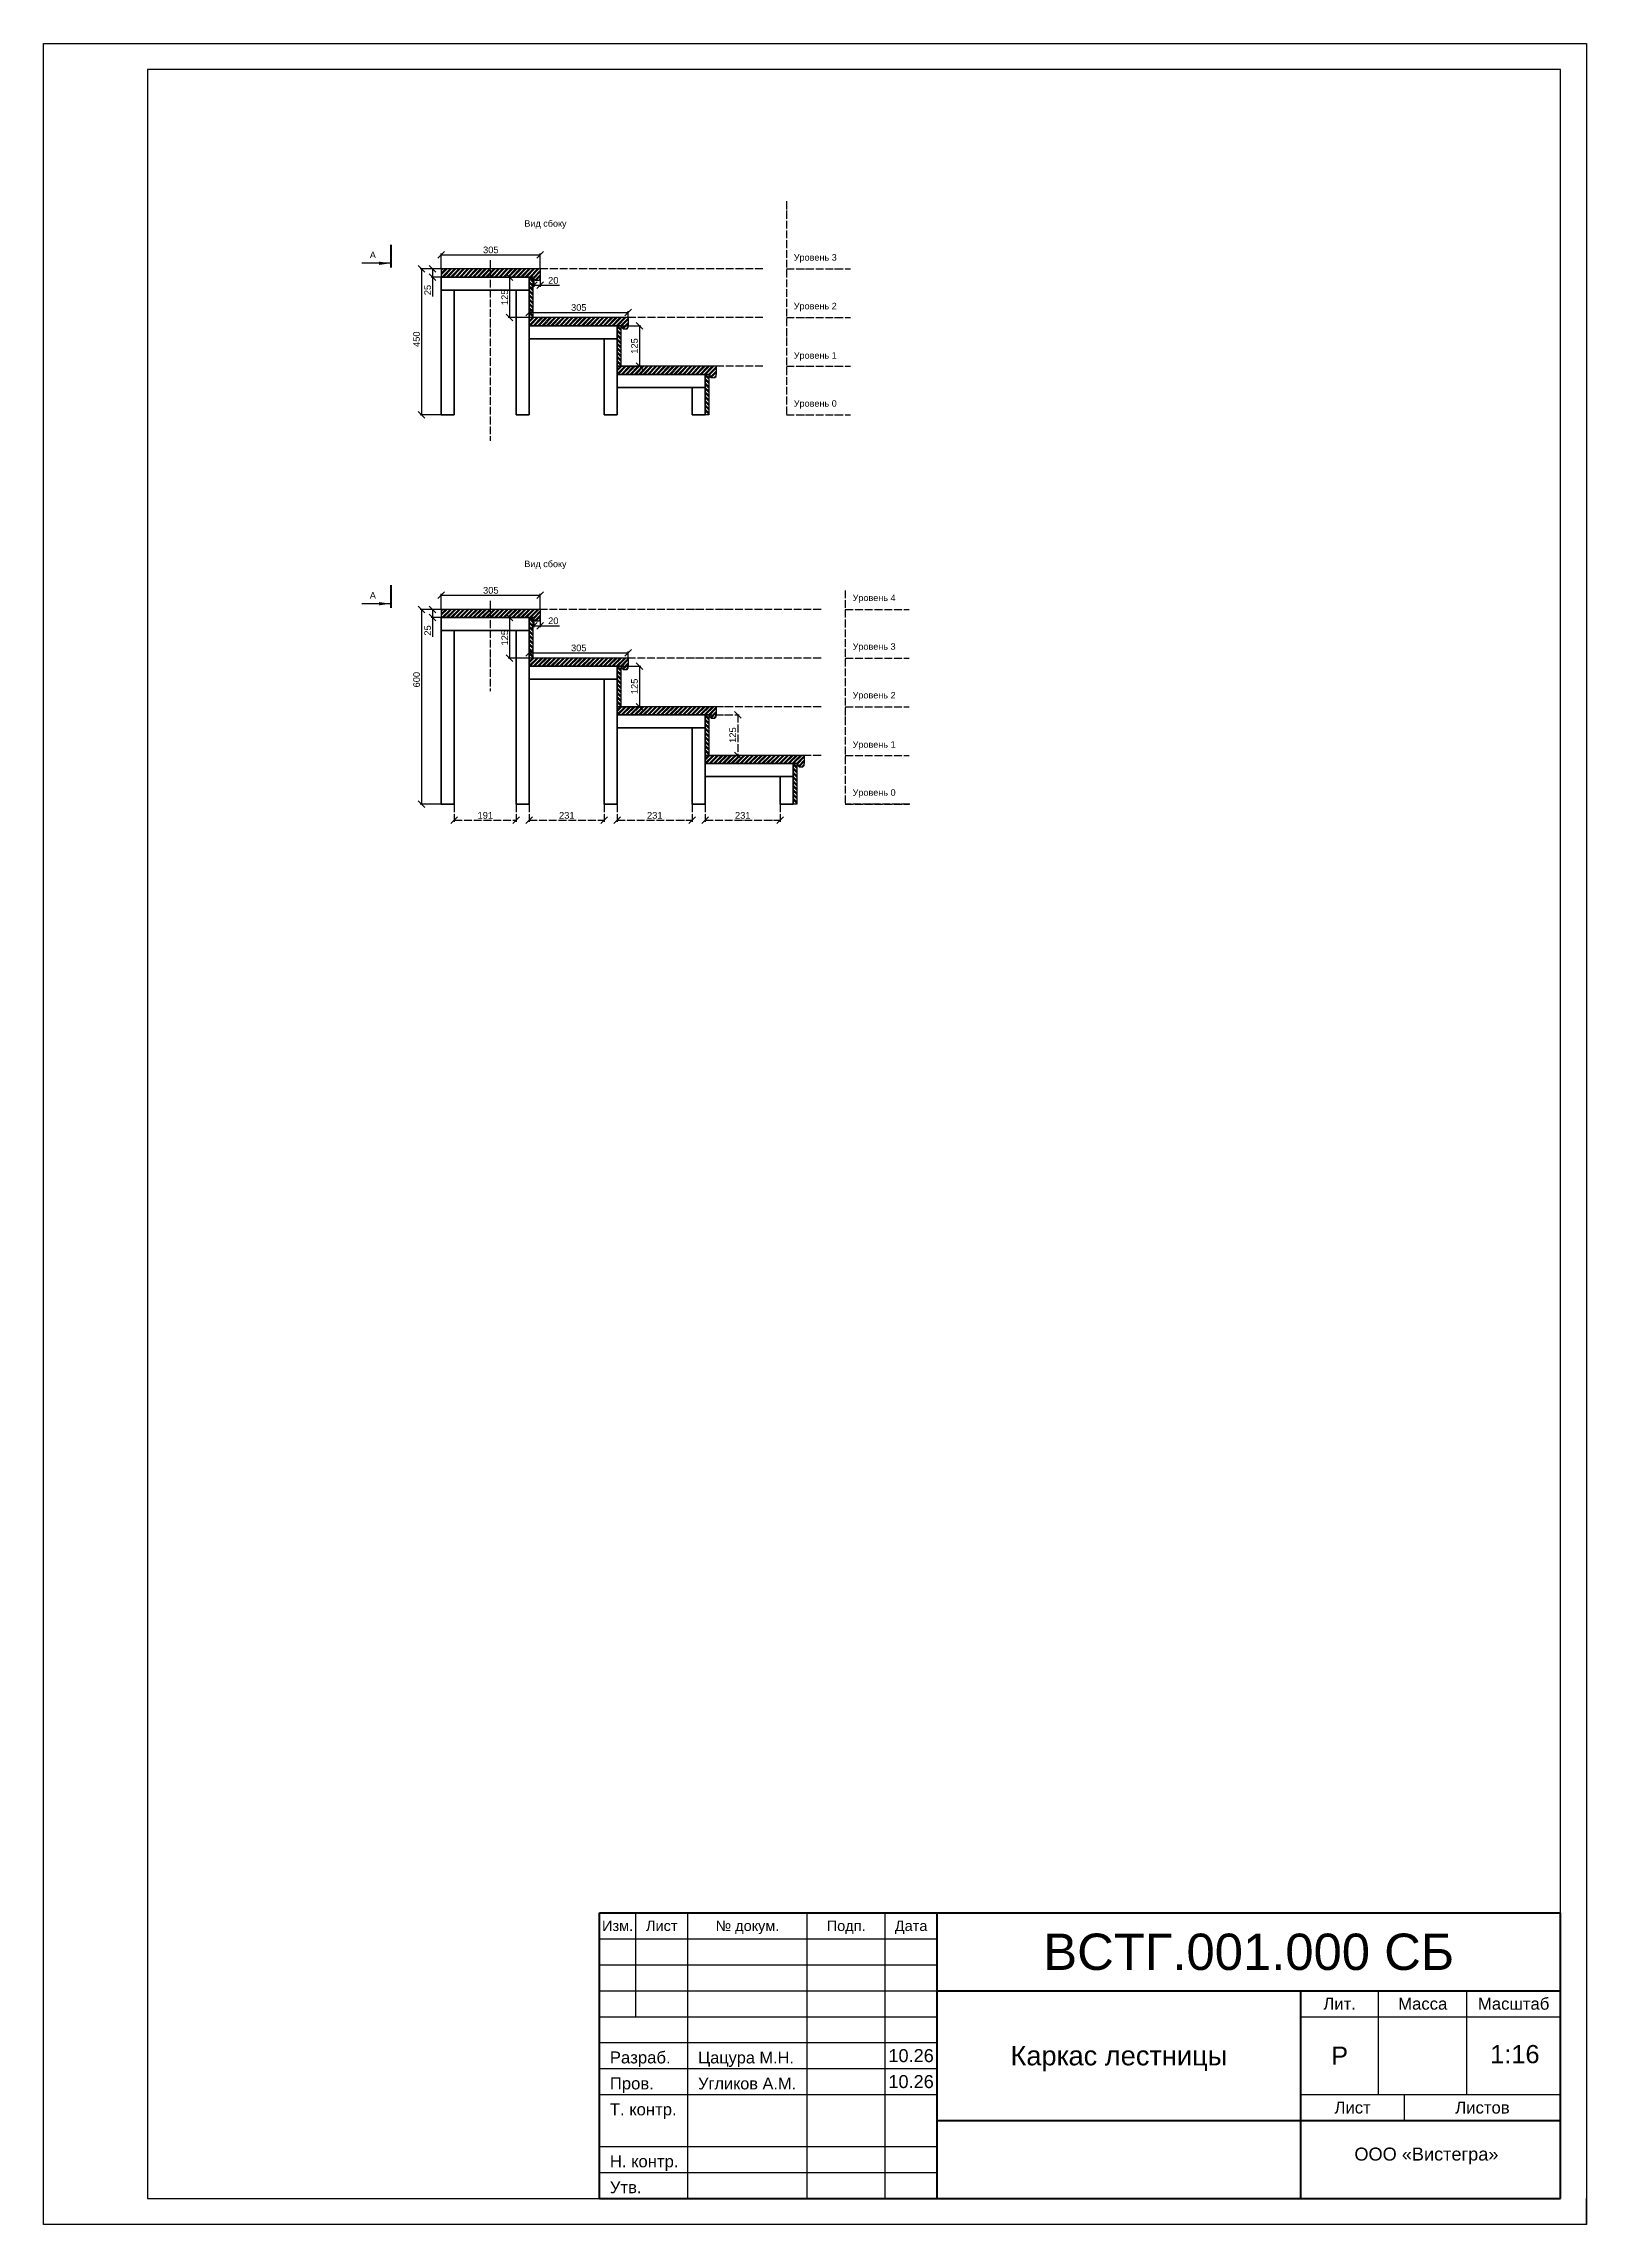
# Model space of a CAD drawing. Header units: millimetres. Extents: x 63961 to 114418, y 167972 to 194301.
# Drawn here: x 109666 to 114418, y 169168 to 175888 of the extents above; entities that cross this region are included whole.
import ezdxf
from ezdxf.enums import TextEntityAlignment as Align

# ---------------------------------------------------------------- set-up
doc = ezdxf.new("R2010")
doc.units = ezdxf.units.MM
doc.linetypes.add('ACAD_ISO04W100', pattern=[30, 24, -3, 0, -3])
for name, color, linetype in [('Доска МПК 11х145х3000', 32, 'Continuous'), ('Заливка доски', 32, 'Continuous'), ('Заливка ступени', 52, 'Continuous'), ('Оси', 120, 'ACAD_ISO04W100'), ('Размеры', 140, 'Continuous'), ('Рамка', 7, 'Continuous'), ('Ступень СМ305', 52, 'Continuous')]:
    doc.layers.add(name, color=color, linetype=linetype)
doc.layers.add('Профиль 40x40', color=7, linetype='Continuous', lineweight=35)
doc.styles.get("Standard").update_dxf_attribs({"font": 'arial.ttf'})
doc.dimstyles.new('Копия Аннотативный', dxfattribs={"dimscale": 0, "dimtxt": 20.5, "dimasz": 20.5, "dimexe": 4.25, "dimexo": 0.625, "dimgap": 4.625, "dimtad": 1, "dimtxsty": 'Standard', "dimblk": 'OBLIQUE', "dimcen": 20.5, "dimclrd": 4, "dimclrt": 4, "dimadec": 0, "dimazin": 0, "dimtfac": 1, "dimtmove": 0, "dimatfit": 3, "dimfxl": 1, "dimtfillclr": 4, "dimarcsym": 0})
pattern_1 = [(135, (7412.87, -9595.996), (-6.7351921, -6.7351921), []), (135, (7412.87, -9591.506), (-6.7351921, -6.7351921), [])]
pattern_2 = [(225, (7412.87, -9595.996), (6.7351921, -6.7351921), []), (225, (7408.38, -9595.996), (6.7351921, -6.7351921), [])]
pattern_3 = [(135, (7412.87, -10645.018), (-6.7351921, -6.7351921), []), (135, (7412.87, -10640.528), (-6.7351921, -6.7351921), [])]
pattern_4 = [(225, (7412.87, -10645.018), (6.7351921, -6.7351921), []), (225, (7408.38, -10645.018), (6.7351921, -6.7351921), [])]

msp = doc.modelspace()

# ---------------------------------------------------------------- texts
at = {"layer": 'Оси'}
for s, p in [('Уровень 3', (111976.183, 175218.815)), ('Уровень 2', (111976.183, 175068.814)), ('Уровень 1', (111976.183, 174916.74)), ('Уровень 0', (111976.183, 174768.814)), ('Уровень 4', (112157.505, 174169.792)), ('Уровень 3', (112157.505, 174019.791)), ('Уровень 2', (112157.505, 173869.79)), ('Уровень 1', (112157.505, 173717.717)), ('Уровень 0', (112157.505, 173569.79))]:
    msp.add_text(s, height=20, dxfattribs=at).set_placement(p)
at = {"layer": 'Размеры'}
for p in [(111146.291, 175323.319), (111146.291, 174274.297)]:
    msp.add_text('Вид сбоку', height=20, dxfattribs=at).set_placement(p)
at = {"layer": 'Размеры', "char_height": 20, "attachment_point": 3}
for insert in [(110689.046, 175246.444), (110689.046, 174197.422)]:
    msp.add_mtext('A', dxfattribs=dict(at, insert=insert))
at = {"layer": 'Рамка'}
for s, height, p in [('Изм.', 32, (111433.66, 170087.573)), ('Лист', 32, (111569.66, 170087.573)), ('№ докум.', 32, (111833.66, 170087.573)), ('Подп.', 32, (112137.66, 170087.573)), ('Дата', 32, (112337.66, 170087.573)), ('ВСТГ.001.000 СБ', 112, (113377.66, 170007.573)), ('Лит.', 36.8, (113657.66, 169847.573)), ('Масса', 36.8, (113913.66, 169847.573)), ('Масштаб', 36.8, (114193.66, 169847.573)), ('10.26', 40, (112337.66, 169687.573)), ('Каркас лестницы', 60, (112977.66, 169687.573)), ('Р', 56, (113657.66, 169687.573)), ('1:16', 56, (114197.406, 169692.26)), ('10.26', 40, (112337.66, 169607.573)), ('Лист', 36.8, (113697.66, 169527.573)), ('Листов', 36.8, (114097.66, 169527.573)), ('ООО «Вистегра»', 40, (113924.996, 169384.246))]:
    msp.add_text(s, height=height, dxfattribs=at).set_placement(p, align=Align.MIDDLE_CENTER)
for s, height, p in [('Разраб.', 36.8, (111409.66, 169663.573)), ('Цацура М.Н.', 36, (111681.66, 169663.573)), ('Пров.', 36.8, (111409.66, 169583.573)), ('Угликов А.М.', 36, (111681.66, 169583.573)), ('Т. контр.', 36.8, (111409.66, 169503.573)), ('Н. контр.', 36.8, (111409.66, 169343.573)), ('Утв.', 36.8, (111409.66, 169263.573))]:
    msp.add_text(s, height=height, dxfattribs=at).set_placement(p)

# ---------------------------------------------------------------- blocks, each defined once
blk = doc.blocks.new('Ступень из ДПК CM 305')
at = {"layer": 'Ступень СМ305'}
for p, q in [((103547.4, 186120.8), (103242.4, 186120.8)), ((103242.4, 186120.8), (103242.4, 186095.8)), ((103527.4, 186095.8), (103242.4, 186095.8)), ((103527.4, 186095.8), (103524.4, 186095.8)), ((103527.4, 186095.8), (103527.4, 186089.8)), ((103527.4, 186089.8), (103531.4, 186085.8)), ((103531.4, 186085.8), (103543.4, 186085.8)), ((103543.4, 186085.8), (103547.4, 186089.8)), ((103547.4, 186120.8), (103547.4, 186095.8)), ((103547.4, 186089.8), (103547.4, 186095.8))]:
    blk.add_line(p, q, dxfattribs=at)
blk = doc.blocks.new('_Oblique')
at = {"color": 0, "linetype": 'ByBlock', "lineweight": -2}
blk.add_line((-0.5, -0.5), (0.5, 0.5), dxfattribs=at)
blk = doc.blocks.new('*D954')
at = {"layer": 'Defpoints', "color": 0, "transparency": 16777216}
for p in [(110890.6, 175193.3), (110829.5, 174743.3), (110890.6, 174743.3)]:
    blk.add_point(p, dxfattribs=at)
at = {"layer": 'Размеры', "color": 0, "lineweight": -2, "transparency": 16777216}
for p, q in [((110890, 175193.3), (110825.2, 175193.3)), ((110890, 174743.3), (110825.2, 174743.3))]:
    blk.add_line(p, q, dxfattribs=at)
at = {"layer": 'Размеры', "color": 4, "lineweight": -2, "transparency": 16777216}
blk.add_line((110829.5, 175193.3), (110829.5, 174743.3), dxfattribs=at)
at = {"layer": 'Размеры', "color": 4, "lineweight": -2, "transparency": 16777216, "xscale": 20.5, "yscale": 20.5, "zscale": 20.5}
for p, rotation in [((110829.5, 175193.3), 90), ((110829.5, 174743.3), 270)]:
    blk.add_blockref('_Oblique', p, dxfattribs=dict(at, rotation=rotation))
at = {"layer": 'Размеры', "color": 4, "transparency": 16777216, "insert": (110814.4, 174976.7), "char_height": 20.5, "attachment_point": 5, "rotation": 90}
blk.add_mtext('450', dxfattribs=at)
blk = doc.blocks.new('*D955')
at = {"layer": 'Defpoints', "color": 0, "transparency": 16777216}
for p in [(110890.6, 175193.3), (111195.6, 175236.7), (111195.6, 175193.3)]:
    blk.add_point(p, dxfattribs=at)
at = {"layer": 'Размеры', "color": 0, "lineweight": -2, "transparency": 16777216}
for p, q in [((110890.6, 175193.9), (110890.6, 175240.9)), ((111195.6, 175193.9), (111195.6, 175240.9))]:
    blk.add_line(p, q, dxfattribs=at)
at = {"layer": 'Размеры', "color": 4, "lineweight": -2, "transparency": 16777216}
blk.add_line((110890.6, 175236.7), (111195.6, 175236.7), dxfattribs=at)
at = {"layer": 'Размеры', "color": 4, "lineweight": -2, "transparency": 16777216, "xscale": 20.5, "yscale": 20.5, "zscale": 20.5, "rotation": 180}
blk.add_blockref('_Oblique', (110890.6, 175236.7), dxfattribs=at)
at = {"layer": 'Размеры', "color": 4, "lineweight": -2, "transparency": 16777216, "xscale": 20.5, "yscale": 20.5, "zscale": 20.5}
blk.add_blockref('_Oblique', (111195.6, 175236.7), dxfattribs=at)
at = {"layer": 'Размеры', "color": 4, "transparency": 16777216, "insert": (111043.1, 175251.8), "char_height": 20.5, "attachment_point": 5}
blk.add_mtext('305', dxfattribs=at)
blk = doc.blocks.new('*D956')
at = {"layer": 'Defpoints', "color": 0, "transparency": 16777216}
for p in [(111466.6, 175059.2), (111161.6, 175043.3), (111466.6, 175043.3)]:
    blk.add_point(p, dxfattribs=at)
at = {"layer": 'Размеры', "color": 0, "lineweight": -2, "transparency": 16777216}
for p, q in [((111161.6, 175043.9), (111161.6, 175063.4)), ((111466.6, 175043.9), (111466.6, 175063.4))]:
    blk.add_line(p, q, dxfattribs=at)
at = {"layer": 'Размеры', "color": 4, "lineweight": -2, "transparency": 16777216}
blk.add_line((111161.6, 175059.2), (111466.6, 175059.2), dxfattribs=at)
at = {"layer": 'Размеры', "color": 4, "lineweight": -2, "transparency": 16777216, "xscale": 20.5, "yscale": 20.5, "zscale": 20.5, "rotation": 180}
blk.add_blockref('_Oblique', (111161.6, 175059.2), dxfattribs=at)
at = {"layer": 'Размеры', "color": 4, "lineweight": -2, "transparency": 16777216, "xscale": 20.5, "yscale": 20.5, "zscale": 20.5}
blk.add_blockref('_Oblique', (111466.6, 175059.2), dxfattribs=at)
at = {"layer": 'Размеры', "color": 4, "transparency": 16777216, "insert": (111314.1, 175074.3), "char_height": 20.5, "attachment_point": 5}
blk.add_mtext('305', dxfattribs=at)
blk = doc.blocks.new('*D957')
at = {"layer": 'Defpoints', "color": 0, "transparency": 16777216}
for p in [(111175.6, 175168.3), (111195.6, 175168.3), (111195.6, 175142.8)]:
    blk.add_point(p, dxfattribs=at)
at = {"layer": 'Размеры', "color": 0, "lineweight": -2, "transparency": 16777216}
for p, q in [((111175.6, 175167.7), (111175.6, 175138.5)), ((111195.6, 175167.7), (111195.6, 175138.5))]:
    blk.add_line(p, q, dxfattribs=at)
at = {"layer": 'Размеры', "color": 4, "lineweight": -2, "transparency": 16777216}
for p, q in [((111175.6, 175142.8), (111195.6, 175142.8)), ((111195.6, 175142.8), (111255, 175142.8))]:
    blk.add_line(p, q, dxfattribs=at)
at = {"layer": 'Размеры', "color": 4, "lineweight": -2, "transparency": 16777216, "xscale": 20.5, "yscale": 20.5, "zscale": 20.5, "rotation": 180}
blk.add_blockref('_Oblique', (111175.6, 175142.8), dxfattribs=at)
at = {"layer": 'Размеры', "color": 4, "lineweight": -2, "transparency": 16777216, "xscale": 20.5, "yscale": 20.5, "zscale": 20.5}
blk.add_blockref('_Oblique', (111195.6, 175142.8), dxfattribs=at)
at = {"layer": 'Размеры', "color": 4, "transparency": 16777216, "insert": (111235.5, 175157.9), "char_height": 20.5, "attachment_point": 5}
blk.add_mtext('20', dxfattribs=at)
blk = doc.blocks.new('*D958')
at = {"layer": 'Defpoints', "color": 0, "transparency": 16777216}
for p in [(111432.6, 175018.3), (111432.6, 174893.3), (111500.8, 174893.3)]:
    blk.add_point(p, dxfattribs=at)
at = {"layer": 'Размеры', "color": 0, "lineweight": -2, "transparency": 16777216}
for p, q in [((111433.2, 175018.3), (111505.1, 175018.3)), ((111433.2, 174893.3), (111505.1, 174893.3))]:
    blk.add_line(p, q, dxfattribs=at)
at = {"layer": 'Размеры', "color": 4, "lineweight": -2, "transparency": 16777216}
blk.add_line((111500.8, 175018.3), (111500.8, 174893.3), dxfattribs=at)
at = {"layer": 'Размеры', "color": 4, "lineweight": -2, "transparency": 16777216, "xscale": 20.5, "yscale": 20.5, "zscale": 20.5}
for p, rotation in [((111500.8, 175018.3), 90), ((111500.8, 174893.3), 270)]:
    blk.add_blockref('_Oblique', p, dxfattribs=dict(at, rotation=rotation))
at = {"layer": 'Размеры', "color": 4, "transparency": 16777216, "insert": (111485.7, 174955.8), "char_height": 20.5, "attachment_point": 5, "rotation": 90}
blk.add_mtext('125', dxfattribs=at)
blk = doc.blocks.new('*D959')
at = {"layer": 'Defpoints', "color": 0, "transparency": 16777216}
for p in [(111161.6, 175168.3), (111101.1, 175043.3), (111161.6, 175043.3)]:
    blk.add_point(p, dxfattribs=at)
at = {"layer": 'Размеры', "color": 0, "lineweight": -2, "transparency": 16777216}
for p, q in [((111161, 175168.3), (111096.8, 175168.3)), ((111161, 175043.3), (111096.8, 175043.3))]:
    blk.add_line(p, q, dxfattribs=at)
at = {"layer": 'Размеры', "color": 4, "lineweight": -2, "transparency": 16777216}
blk.add_line((111101.1, 175168.3), (111101.1, 175043.3), dxfattribs=at)
at = {"layer": 'Размеры', "color": 4, "lineweight": -2, "transparency": 16777216, "xscale": 20.5, "yscale": 20.5, "zscale": 20.5}
for p, rotation in [((111101.1, 175168.3), 90), ((111101.1, 175043.3), 270)]:
    blk.add_blockref('_Oblique', p, dxfattribs=dict(at, rotation=rotation))
at = {"layer": 'Размеры', "color": 4, "transparency": 16777216, "insert": (111086, 175105.8), "char_height": 20.5, "attachment_point": 5, "rotation": 90}
blk.add_mtext('125', dxfattribs=at)
blk = doc.blocks.new('*D960')
at = {"layer": 'Defpoints', "color": 0, "transparency": 16777216}
for p in [(110890, 175193.3), (110863.7, 175168.3), (110890.6, 175168.3)]:
    blk.add_point(p, dxfattribs=at)
at = {"layer": 'Размеры', "color": 0, "lineweight": -2, "transparency": 16777216}
for p, q in [((110889.3, 175193.3), (110859.4, 175193.3)), ((110890, 175168.3), (110859.4, 175168.3))]:
    blk.add_line(p, q, dxfattribs=at)
at = {"layer": 'Размеры', "color": 4, "lineweight": -2, "transparency": 16777216}
for p, q in [((110863.7, 175193.3), (110863.7, 175168.3)), ((110863.7, 175168.3), (110863.7, 175108.7))]:
    blk.add_line(p, q, dxfattribs=at)
at = {"layer": 'Размеры', "color": 4, "lineweight": -2, "transparency": 16777216, "xscale": 20.5, "yscale": 20.5, "zscale": 20.5}
for p, rotation in [((110863.7, 175193.3), 90), ((110863.7, 175168.3), 270)]:
    blk.add_blockref('_Oblique', p, dxfattribs=dict(at, rotation=rotation))
at = {"layer": 'Размеры', "color": 4, "transparency": 16777216, "insert": (110848.6, 175128.2), "char_height": 20.5, "attachment_point": 5, "rotation": 90}
blk.add_mtext('25', dxfattribs=at)
blk = doc.blocks.new('*D961')
at = {"layer": 'Defpoints', "color": 0, "transparency": 16777216}
for p in [(110890.6, 174144.3), (110829.5, 173544.3), (110890.6, 173544.3)]:
    blk.add_point(p, dxfattribs=at)
at = {"layer": 'Размеры', "color": 0, "lineweight": -2, "transparency": 16777216}
for p, q in [((110890, 174144.3), (110825.2, 174144.3)), ((110890, 173544.3), (110825.2, 173544.3))]:
    blk.add_line(p, q, dxfattribs=at)
at = {"layer": 'Размеры', "color": 4, "lineweight": -2, "transparency": 16777216}
blk.add_line((110829.5, 174144.3), (110829.5, 173544.3), dxfattribs=at)
at = {"layer": 'Размеры', "color": 4, "lineweight": -2, "transparency": 16777216, "xscale": 20.5, "yscale": 20.5, "zscale": 20.5}
for p, rotation in [((110829.5, 174144.3), 90), ((110829.5, 173544.3), 270)]:
    blk.add_blockref('_Oblique', p, dxfattribs=dict(at, rotation=rotation))
at = {"layer": 'Размеры', "color": 4, "transparency": 16777216, "insert": (110814.4, 173927.6), "char_height": 20.5, "attachment_point": 5, "rotation": 90}
blk.add_mtext('600', dxfattribs=at)
blk = doc.blocks.new('*D962')
at = {"layer": 'Defpoints', "color": 0, "transparency": 16777216}
for p in [(111195.6, 174187.7), (110890.6, 174144.3), (111195.6, 174144.3)]:
    blk.add_point(p, dxfattribs=at)
at = {"layer": 'Размеры', "color": 0, "lineweight": -2, "transparency": 16777216}
for p, q in [((110890.6, 174144.9), (110890.6, 174191.9)), ((111195.6, 174144.9), (111195.6, 174191.9))]:
    blk.add_line(p, q, dxfattribs=at)
at = {"layer": 'Размеры', "color": 4, "lineweight": -2, "transparency": 16777216}
blk.add_line((110890.6, 174187.7), (111195.6, 174187.7), dxfattribs=at)
at = {"layer": 'Размеры', "color": 4, "lineweight": -2, "transparency": 16777216, "xscale": 20.5, "yscale": 20.5, "zscale": 20.5, "rotation": 180}
blk.add_blockref('_Oblique', (110890.6, 174187.7), dxfattribs=at)
at = {"layer": 'Размеры', "color": 4, "lineweight": -2, "transparency": 16777216, "xscale": 20.5, "yscale": 20.5, "zscale": 20.5}
blk.add_blockref('_Oblique', (111195.6, 174187.7), dxfattribs=at)
at = {"layer": 'Размеры', "color": 4, "transparency": 16777216, "insert": (111043.1, 174202.8), "char_height": 20.5, "attachment_point": 5}
blk.add_mtext('305', dxfattribs=at)
blk = doc.blocks.new('*D963')
at = {"layer": 'Defpoints', "color": 0, "transparency": 16777216}
for p in [(111161.6, 173994.3), (111466.6, 174010.2), (111466.6, 173994.3)]:
    blk.add_point(p, dxfattribs=at)
at = {"layer": 'Размеры', "color": 0, "lineweight": -2, "transparency": 16777216}
for p, q in [((111161.6, 173994.9), (111161.6, 174014.4)), ((111466.6, 173994.9), (111466.6, 174014.4))]:
    blk.add_line(p, q, dxfattribs=at)
at = {"layer": 'Размеры', "color": 4, "lineweight": -2, "transparency": 16777216}
blk.add_line((111161.6, 174010.2), (111466.6, 174010.2), dxfattribs=at)
at = {"layer": 'Размеры', "color": 4, "lineweight": -2, "transparency": 16777216, "xscale": 20.5, "yscale": 20.5, "zscale": 20.5, "rotation": 180}
blk.add_blockref('_Oblique', (111161.6, 174010.2), dxfattribs=at)
at = {"layer": 'Размеры', "color": 4, "lineweight": -2, "transparency": 16777216, "xscale": 20.5, "yscale": 20.5, "zscale": 20.5}
blk.add_blockref('_Oblique', (111466.6, 174010.2), dxfattribs=at)
at = {"layer": 'Размеры', "color": 4, "transparency": 16777216, "insert": (111314.1, 174025.3), "char_height": 20.5, "attachment_point": 5}
blk.add_mtext('305', dxfattribs=at)
blk = doc.blocks.new('*D964')
at = {"layer": 'Defpoints', "color": 0, "transparency": 16777216}
for p in [(111175.6, 174119.3), (111195.6, 174119.3), (111195.6, 174093.8)]:
    blk.add_point(p, dxfattribs=at)
at = {"layer": 'Размеры', "color": 0, "lineweight": -2, "transparency": 16777216}
for p, q in [((111175.6, 174118.7), (111175.6, 174089.5)), ((111195.6, 174118.7), (111195.6, 174089.5))]:
    blk.add_line(p, q, dxfattribs=at)
at = {"layer": 'Размеры', "color": 4, "lineweight": -2, "transparency": 16777216}
for p, q in [((111175.6, 174093.8), (111195.6, 174093.8)), ((111195.6, 174093.8), (111255, 174093.8))]:
    blk.add_line(p, q, dxfattribs=at)
at = {"layer": 'Размеры', "color": 4, "lineweight": -2, "transparency": 16777216, "xscale": 20.5, "yscale": 20.5, "zscale": 20.5, "rotation": 180}
blk.add_blockref('_Oblique', (111175.6, 174093.8), dxfattribs=at)
at = {"layer": 'Размеры', "color": 4, "lineweight": -2, "transparency": 16777216, "xscale": 20.5, "yscale": 20.5, "zscale": 20.5}
blk.add_blockref('_Oblique', (111195.6, 174093.8), dxfattribs=at)
at = {"layer": 'Размеры', "color": 4, "transparency": 16777216, "insert": (111235.5, 174108.9), "char_height": 20.5, "attachment_point": 5}
blk.add_mtext('20', dxfattribs=at)
blk = doc.blocks.new('*D965')
at = {"layer": 'Defpoints', "color": 0, "transparency": 16777216}
for p in [(111432.6, 173969.3), (111432.6, 173844.3), (111500.8, 173844.3)]:
    blk.add_point(p, dxfattribs=at)
at = {"layer": 'Размеры', "color": 0, "lineweight": -2, "transparency": 16777216}
for p, q in [((111433.2, 173969.3), (111505.1, 173969.3)), ((111433.2, 173844.3), (111505.1, 173844.3))]:
    blk.add_line(p, q, dxfattribs=at)
at = {"layer": 'Размеры', "color": 4, "lineweight": -2, "transparency": 16777216}
blk.add_line((111500.8, 173969.3), (111500.8, 173844.3), dxfattribs=at)
at = {"layer": 'Размеры', "color": 4, "lineweight": -2, "transparency": 16777216, "xscale": 20.5, "yscale": 20.5, "zscale": 20.5}
for p, rotation in [((111500.8, 173969.3), 90), ((111500.8, 173844.3), 270)]:
    blk.add_blockref('_Oblique', p, dxfattribs=dict(at, rotation=rotation))
at = {"layer": 'Размеры', "color": 4, "transparency": 16777216, "insert": (111485.7, 173906.8), "char_height": 20.5, "attachment_point": 5, "rotation": 90}
blk.add_mtext('125', dxfattribs=at)
blk = doc.blocks.new('*D966')
at = {"layer": 'Defpoints', "color": 0, "transparency": 16777216}
for p in [(111161.6, 174119.3), (111101.1, 173994.3), (111161.6, 173994.3)]:
    blk.add_point(p, dxfattribs=at)
at = {"layer": 'Размеры', "color": 0, "lineweight": -2, "transparency": 16777216}
for p, q in [((111161, 174119.3), (111096.8, 174119.3)), ((111161, 173994.3), (111096.8, 173994.3))]:
    blk.add_line(p, q, dxfattribs=at)
at = {"layer": 'Размеры', "color": 4, "lineweight": -2, "transparency": 16777216}
blk.add_line((111101.1, 174119.3), (111101.1, 173994.3), dxfattribs=at)
at = {"layer": 'Размеры', "color": 4, "lineweight": -2, "transparency": 16777216, "xscale": 20.5, "yscale": 20.5, "zscale": 20.5}
for p, rotation in [((111101.1, 174119.3), 90), ((111101.1, 173994.3), 270)]:
    blk.add_blockref('_Oblique', p, dxfattribs=dict(at, rotation=rotation))
at = {"layer": 'Размеры', "color": 4, "transparency": 16777216, "insert": (111086, 174056.8), "char_height": 20.5, "attachment_point": 5, "rotation": 90}
blk.add_mtext('125', dxfattribs=at)
blk = doc.blocks.new('*D967')
at = {"layer": 'Defpoints', "color": 0, "transparency": 16777216}
for p in [(110863.7, 174119.3), (110890, 174144.3), (110890.6, 174119.3)]:
    blk.add_point(p, dxfattribs=at)
at = {"layer": 'Размеры', "color": 0, "lineweight": -2, "transparency": 16777216}
for p, q in [((110889.3, 174144.3), (110859.4, 174144.3)), ((110890, 174119.3), (110859.4, 174119.3))]:
    blk.add_line(p, q, dxfattribs=at)
at = {"layer": 'Размеры', "color": 4, "lineweight": -2, "transparency": 16777216}
for p, q in [((110863.7, 174144.3), (110863.7, 174119.3)), ((110863.7, 174119.3), (110863.7, 174059.7))]:
    blk.add_line(p, q, dxfattribs=at)
at = {"layer": 'Размеры', "color": 4, "lineweight": -2, "transparency": 16777216, "xscale": 20.5, "yscale": 20.5, "zscale": 20.5}
for p, rotation in [((110863.7, 174144.3), 90), ((110863.7, 174119.3), 270)]:
    blk.add_blockref('_Oblique', p, dxfattribs=dict(at, rotation=rotation))
at = {"layer": 'Размеры', "color": 4, "transparency": 16777216, "insert": (110848.6, 174079.2), "char_height": 20.5, "attachment_point": 5, "rotation": 90}
blk.add_mtext('25', dxfattribs=at)
blk = doc.blocks.new('*D968')
at = {"layer": 'Defpoints', "color": 0, "transparency": 16777216}
for p in [(111703.6, 173819.3), (111703.6, 173694.3), (111803.6, 173694.3)]:
    blk.add_point(p, dxfattribs=at)
at = {"layer": 'Оси', "color": 0, "lineweight": -2, "transparency": 16777216}
for p, q in [((111704.2, 173819.3), (111807.9, 173819.3)), ((111704.2, 173694.3), (111807.9, 173694.3))]:
    blk.add_line(p, q, dxfattribs=at)
at = {"layer": 'Оси', "color": 4, "lineweight": -2, "transparency": 16777216}
blk.add_line((111803.6, 173819.3), (111803.6, 173694.3), dxfattribs=at)
at = {"layer": 'Оси', "color": 4, "lineweight": -2, "transparency": 16777216, "xscale": 20.5, "yscale": 20.5, "zscale": 20.5}
for p, rotation in [((111803.6, 173819.3), 90), ((111803.6, 173694.3), 270)]:
    blk.add_blockref('_Oblique', p, dxfattribs=dict(at, rotation=rotation))
at = {"layer": 'Оси', "color": 4, "transparency": 16777216, "insert": (111788.5, 173756.8), "char_height": 20.5, "attachment_point": 5, "rotation": 90}
blk.add_mtext('125', dxfattribs=at)
blk = doc.blocks.new('*D969')
at = {"layer": 'Defpoints', "color": 0, "transparency": 16777216}
for p in [(110930.6, 173544.3), (111121.6, 173544.3), (111121.6, 173494.2)]:
    blk.add_point(p, dxfattribs=at)
at = {"layer": 'Оси', "color": 0, "lineweight": -2, "transparency": 16777216}
for p, q in [((110930.6, 173543.7), (110930.6, 173489.9)), ((111121.6, 173543.7), (111121.6, 173489.9))]:
    blk.add_line(p, q, dxfattribs=at)
at = {"layer": 'Оси', "color": 4, "lineweight": -2, "transparency": 16777216}
blk.add_line((110930.6, 173494.2), (111121.6, 173494.2), dxfattribs=at)
at = {"layer": 'Оси', "color": 4, "lineweight": -2, "transparency": 16777216, "xscale": 20.5, "yscale": 20.5, "zscale": 20.5, "rotation": 180}
blk.add_blockref('_Oblique', (110930.6, 173494.2), dxfattribs=at)
at = {"layer": 'Оси', "color": 4, "lineweight": -2, "transparency": 16777216, "xscale": 20.5, "yscale": 20.5, "zscale": 20.5}
blk.add_blockref('_Oblique', (111121.6, 173494.2), dxfattribs=at)
at = {"layer": 'Оси', "color": 4, "transparency": 16777216, "insert": (111026.1, 173509.3), "char_height": 20.5, "attachment_point": 5}
blk.add_mtext('191', dxfattribs=at)
blk = doc.blocks.new('*D970')
at = {"layer": 'Defpoints', "color": 0, "transparency": 16777216}
for p in [(111161.6, 173544.3), (111392.6, 173544.3), (111392.6, 173494.2)]:
    blk.add_point(p, dxfattribs=at)
at = {"layer": 'Оси', "color": 0, "lineweight": -2, "transparency": 16777216}
for p, q in [((111161.6, 173543.7), (111161.6, 173489.9)), ((111392.6, 173543.7), (111392.6, 173489.9))]:
    blk.add_line(p, q, dxfattribs=at)
at = {"layer": 'Оси', "color": 4, "lineweight": -2, "transparency": 16777216}
blk.add_line((111161.6, 173494.2), (111392.6, 173494.2), dxfattribs=at)
at = {"layer": 'Оси', "color": 4, "lineweight": -2, "transparency": 16777216, "xscale": 20.5, "yscale": 20.5, "zscale": 20.5, "rotation": 180}
blk.add_blockref('_Oblique', (111161.6, 173494.2), dxfattribs=at)
at = {"layer": 'Оси', "color": 4, "lineweight": -2, "transparency": 16777216, "xscale": 20.5, "yscale": 20.5, "zscale": 20.5}
blk.add_blockref('_Oblique', (111392.6, 173494.2), dxfattribs=at)
at = {"layer": 'Оси', "color": 4, "transparency": 16777216, "insert": (111277.1, 173509.3), "char_height": 20.5, "attachment_point": 5}
blk.add_mtext('231', dxfattribs=at)
blk = doc.blocks.new('*D971')
at = {"layer": 'Defpoints', "color": 0, "transparency": 16777216}
for p in [(111432.6, 173544.3), (111663.6, 173544.3), (111663.6, 173494.2)]:
    blk.add_point(p, dxfattribs=at)
at = {"layer": 'Оси', "color": 0, "lineweight": -2, "transparency": 16777216}
for p, q in [((111432.6, 173543.7), (111432.6, 173489.9)), ((111663.6, 173543.7), (111663.6, 173489.9))]:
    blk.add_line(p, q, dxfattribs=at)
at = {"layer": 'Оси', "color": 4, "lineweight": -2, "transparency": 16777216}
blk.add_line((111432.6, 173494.2), (111663.6, 173494.2), dxfattribs=at)
at = {"layer": 'Оси', "color": 4, "lineweight": -2, "transparency": 16777216, "xscale": 20.5, "yscale": 20.5, "zscale": 20.5, "rotation": 180}
blk.add_blockref('_Oblique', (111432.6, 173494.2), dxfattribs=at)
at = {"layer": 'Оси', "color": 4, "lineweight": -2, "transparency": 16777216, "xscale": 20.5, "yscale": 20.5, "zscale": 20.5}
blk.add_blockref('_Oblique', (111663.6, 173494.2), dxfattribs=at)
at = {"layer": 'Оси', "color": 4, "transparency": 16777216, "insert": (111548.1, 173509.3), "char_height": 20.5, "attachment_point": 5}
blk.add_mtext('231', dxfattribs=at)
blk = doc.blocks.new('*D972')
at = {"layer": 'Defpoints', "color": 0, "transparency": 16777216}
for p in [(111703.6, 173544.3), (111934.6, 173544.3), (111934.6, 173494.2)]:
    blk.add_point(p, dxfattribs=at)
at = {"layer": 'Оси', "color": 0, "lineweight": -2, "transparency": 16777216}
for p, q in [((111703.6, 173543.7), (111703.6, 173489.9)), ((111934.6, 173543.7), (111934.6, 173489.9))]:
    blk.add_line(p, q, dxfattribs=at)
at = {"layer": 'Оси', "color": 4, "lineweight": -2, "transparency": 16777216}
blk.add_line((111703.6, 173494.2), (111934.6, 173494.2), dxfattribs=at)
at = {"layer": 'Оси', "color": 4, "lineweight": -2, "transparency": 16777216, "xscale": 20.5, "yscale": 20.5, "zscale": 20.5, "rotation": 180}
blk.add_blockref('_Oblique', (111703.6, 173494.2), dxfattribs=at)
at = {"layer": 'Оси', "color": 4, "lineweight": -2, "transparency": 16777216, "xscale": 20.5, "yscale": 20.5, "zscale": 20.5}
blk.add_blockref('_Oblique', (111934.6, 173494.2), dxfattribs=at)
at = {"layer": 'Оси', "color": 4, "transparency": 16777216, "insert": (111819.1, 173509.3), "char_height": 20.5, "attachment_point": 5}
blk.add_mtext('231', dxfattribs=at)

# ---------------------------------------------------------------- dimensions: what is measured, and where the dimension line sits
at = {"layer": 'Оси'}
dim = msp.add_linear_dim(base=(111803.615, 173694.283), p1=(111703.587, 173819.282), p2=(111703.587, 173694.283), angle=90, dimstyle='Копия Аннотативный', dxfattribs=at)
dim.commit()
dim.dimension.update_dxf_attribs({"geometry": '*D968', "text_midpoint": (111788.523, 173756.782)})
for base, p1, p2, picture, middle in [((111121.587, 173494.196), (110930.587, 173544.284), (111121.587, 173544.284), '*D969', (111026.087, 173509.288)), ((111392.587, 173494.196), (111161.587, 173544.284), (111392.587, 173544.284), '*D970', (111277.087, 173509.295)), ((111663.587, 173494.196), (111432.587, 173544.284), (111663.587, 173544.284), '*D971', (111548.087, 173509.295)), ((111934.587, 173494.196), (111703.587, 173544.284), (111934.587, 173544.284), '*D972', (111819.087, 173509.295))]:
    dim = msp.add_linear_dim(base=base, p1=p1, p2=p2, dimstyle='Копия Аннотативный', dxfattribs=at)
    dim.commit()
    dim.dimension.update_dxf_attribs({"geometry": picture, "text_midpoint": middle})
at = {"layer": 'Размеры'}
for base, p1, p2, picture, middle in [((111195.587, 175236.697), (110890.587, 175193.304), (111195.587, 175193.304), '*D955', (111043.087, 175251.795)), ((111195.587, 175142.784), (111175.587, 175168.304), (111195.587, 175168.304), '*D957', (111235.534, 175157.876)), ((111466.587, 175059.176), (111161.587, 175043.303), (111466.587, 175043.303), '*D956', (111314.087, 175074.275)), ((111195.587, 174187.674), (110890.587, 174144.282), (111195.587, 174144.282), '*D962', (111043.087, 174202.773)), ((111195.587, 174093.762), (111175.587, 174119.282), (111195.587, 174119.282), '*D964', (111235.534, 174108.854)), ((111466.587, 174010.154), (111161.587, 173994.281), (111466.587, 173994.281), '*D963', (111314.087, 174025.253))]:
    dim = msp.add_linear_dim(base=base, p1=p1, p2=p2, dimstyle='Копия Аннотативный', dxfattribs=at)
    dim.commit()
    dim.dimension.update_dxf_attribs({"geometry": picture, "text_midpoint": middle})
for base, p1, p2, picture, middle in [((110829.452, 174743.305), (110890.587, 175193.304), (110890.587, 174743.305), '*D954', (110829.452, 174976.665)), ((110829.452, 173544.284), (110890.587, 174144.282), (110890.587, 173544.284), '*D961', (110829.452, 173927.643))]:
    dim = msp.add_linear_dim(base=base, p1=p1, p2=p2, angle=90, dimstyle='Копия Аннотативный', dxfattribs=at)
    dim.commit()
    dim.dimension.update_dxf_attribs({"geometry": picture, "text_midpoint": middle, "dimtype": 160})
for base, p1, p2, picture, middle in [((110863.672, 175168.304), (110889.962, 175193.304), (110890.587, 175168.304), '*D960', (110848.58, 175128.245)), ((111101.057, 175043.303), (111161.587, 175168.304), (111161.587, 175043.303), '*D959', (111085.965, 175105.804)), ((111500.813, 174893.304), (111432.587, 175018.303), (111432.587, 174893.304), '*D958', (111485.721, 174955.804)), ((110863.672, 174119.282), (110889.962, 174144.282), (110890.587, 174119.282), '*D967', (110848.58, 174079.222)), ((111101.057, 173994.281), (111161.587, 174119.282), (111161.587, 173994.281), '*D966', (111085.965, 174056.781)), ((111500.813, 173844.282), (111432.587, 173969.281), (111432.587, 173844.282), '*D965', (111485.721, 173906.781))]:
    dim = msp.add_linear_dim(base=base, p1=p1, p2=p2, angle=90, dimstyle='Копия Аннотативный', dxfattribs=at)
    dim.commit()
    dim.dimension.update_dxf_attribs({"geometry": picture, "text_midpoint": middle})

# ---------------------------------------------------------------- hatches: boundary and pattern name
at = {"layer": 'Заливка доски'}
h = msp.add_hatch(dxfattribs=at)
h.set_pattern_fill('ANSI32', color=256, angle=90)
h.set_pattern_definition(pattern_1)
h.paths.add_polyline_path([(111172.587, 175165.304), (111161.587, 175165.304), (111161.587, 175043.303), (111172.587, 175043.303)])
h = msp.add_hatch(dxfattribs=at)
h.set_pattern_fill('ANSI32', color=256, angle=90)
h.set_pattern_definition(pattern_1)
h.paths.add_polyline_path([(111443.587, 175018.303), (111432.587, 175018.303), (111432.587, 174893.304), (111443.587, 174893.304)])
h = msp.add_hatch(dxfattribs=at)
h.set_pattern_fill('ANSI32', color=256, angle=90)
h.set_pattern_definition([(135, (7683.87, -9745.995), (-6.7351921, -6.7351921), []), (135, (7683.87, -9741.505), (-6.7351921, -6.7351921), [])])
h.paths.add_polyline_path([(111714.587, 174868.304), (111703.587, 174868.304), (111703.587, 174743.305), (111714.587, 174743.305)])
h = msp.add_hatch(dxfattribs=at)
h.set_pattern_fill('ANSI32', color=256, angle=90)
h.set_pattern_definition(pattern_3)
h.paths.add_polyline_path([(111172.587, 174116.282), (111161.587, 174116.282), (111161.587, 173994.281), (111172.587, 173994.281)])
h = msp.add_hatch(dxfattribs=at)
h.set_pattern_fill('ANSI32', color=256, angle=90)
h.set_pattern_definition(pattern_3)
h.paths.add_polyline_path([(111443.587, 173969.281), (111432.587, 173969.281), (111432.587, 173844.282), (111443.587, 173844.282)])
h = msp.add_hatch(dxfattribs=at)
h.set_pattern_fill('ANSI32', color=256, angle=90)
h.set_pattern_definition([(135, (7683.87, -10795.017), (-6.7351921, -6.7351921), []), (135, (7683.87, -10790.527), (-6.7351921, -6.7351921), [])])
h.paths.add_polyline_path([(111714.587, 173819.282), (111703.587, 173819.282), (111703.587, 173694.283), (111714.587, 173694.283)])
h = msp.add_hatch(dxfattribs=at)
h.set_pattern_fill('ANSI32', color=256, angle=90)
h.set_pattern_definition([(135, (7954.87, -10945.016), (-6.7351921, -6.7351921), []), (135, (7954.87, -10940.526), (-6.7351921, -6.7351921), [])])
h.paths.add_polyline_path([(111985.587, 173669.283), (111974.587, 173669.283), (111974.587, 173544.284), (111985.587, 173544.284)])
at = {"layer": 'Заливка ступени'}
h = msp.add_hatch(dxfattribs=at)
h.set_pattern_fill('ANSI32', color=256, angle=180)
h.set_pattern_definition(pattern_2)
h.paths.add_polyline_path([(110890.587, 175193.304), (110890.587, 175168.304), (111175.587, 175168.304), (111175.587, 175162.304), (111179.587, 175158.304), (111191.587, 175158.304), (111195.587, 175162.304), (111195.587, 175168.304), (111195.587, 175193.304)])
h = msp.add_hatch(dxfattribs=at)
h.set_pattern_fill('ANSI32', color=256, angle=180)
h.set_pattern_definition(pattern_2)
h.paths.add_polyline_path([(111446.587, 175018.303), (111446.587, 175012.303), (111450.587, 175008.303), (111462.587, 175008.303), (111466.587, 175012.303), (111466.587, 175018.303), (111466.587, 175043.303), (111161.587, 175043.303), (111161.587, 175018.303)])
h = msp.add_hatch(dxfattribs=at)
h.set_pattern_fill('ANSI32', color=256, angle=180)
h.set_pattern_definition([(225, (7683.87, -9745.995), (6.7351921, -6.7351921), []), (225, (7679.38, -9745.995), (6.7351921, -6.7351921), [])])
h.paths.add_polyline_path([(111717.587, 174868.304), (111717.587, 174862.304), (111721.587, 174858.304), (111733.587, 174858.304), (111737.587, 174862.304), (111737.587, 174868.304), (111737.587, 174893.304), (111432.587, 174893.304), (111432.587, 174868.304)])
h = msp.add_hatch(dxfattribs=at)
h.set_pattern_fill('ANSI32', color=256, angle=180)
h.set_pattern_definition(pattern_4)
h.paths.add_polyline_path([(110890.587, 174144.282), (110890.587, 174119.282), (111175.587, 174119.282), (111175.587, 174113.282), (111179.587, 174109.282), (111191.587, 174109.282), (111195.587, 174113.282), (111195.587, 174119.282), (111195.587, 174144.282)])
h = msp.add_hatch(dxfattribs=at)
h.set_pattern_fill('ANSI32', color=256, angle=180)
h.set_pattern_definition(pattern_4)
h.paths.add_polyline_path([(111446.587, 173969.281), (111446.587, 173963.281), (111450.587, 173959.281), (111462.587, 173959.281), (111466.587, 173963.281), (111466.587, 173969.281), (111466.587, 173994.281), (111161.587, 173994.281), (111161.587, 173969.281)])
h = msp.add_hatch(dxfattribs=at)
h.set_pattern_fill('ANSI32', color=256, angle=180)
h.set_pattern_definition([(225, (7683.87, -10795.017), (6.7351921, -6.7351921), []), (225, (7679.38, -10795.017), (6.7351921, -6.7351921), [])])
h.paths.add_polyline_path([(111717.587, 173819.282), (111717.587, 173813.282), (111721.587, 173809.282), (111733.587, 173809.282), (111737.587, 173813.282), (111737.587, 173819.282), (111737.587, 173844.282), (111432.587, 173844.282), (111432.587, 173819.282)])
h = msp.add_hatch(dxfattribs=at)
h.set_pattern_fill('ANSI32', color=256, angle=180)
h.set_pattern_definition([(225, (7954.87, -10945.016), (6.7351921, -6.7351921), []), (225, (7950.38, -10945.016), (6.7351921, -6.7351921), [])])
h.paths.add_polyline_path([(111988.587, 173669.283), (111988.587, 173663.283), (111992.587, 173659.283), (112004.587, 173659.283), (112008.587, 173663.283), (112008.587, 173669.283), (112008.587, 173694.283), (111703.587, 173694.283), (111703.587, 173669.283)])

# ---------------------------------------------------------------- linework, layer by layer
at = {"layer": 'Доска МПК 11х145х3000'}
for p, q in [((111161.587, 175168.304), (111161.587, 175043.303)), ((111161.587, 175165.304), (111172.587, 175165.304)), ((111172.587, 175165.304), (111172.587, 175043.303)), ((111172.587, 175043.303), (111161.587, 175043.303)), ((111432.587, 175018.303), (111432.587, 174893.304)), ((111432.587, 175018.303), (111443.587, 175018.303)), ((111443.587, 175018.303), (111443.587, 174893.304)), ((111443.587, 174893.304), (111432.587, 174893.304)), ((111703.587, 174868.304), (111703.587, 174743.305)), ((111703.587, 174868.304), (111714.587, 174868.304)), ((111714.587, 174868.304), (111714.587, 174743.305)), ((111714.587, 174743.305), (111703.587, 174743.305)), ((111161.587, 174119.282), (111161.587, 173994.281)), ((111161.587, 174116.282), (111172.587, 174116.282)), ((111172.587, 174116.282), (111172.587, 173994.281)), ((111172.587, 173994.281), (111161.587, 173994.281)), ((111432.587, 173969.281), (111432.587, 173844.282)), ((111432.587, 173969.281), (111443.587, 173969.281)), ((111443.587, 173969.281), (111443.587, 173844.282)), ((111443.587, 173844.282), (111432.587, 173844.282)), ((111703.587, 173819.282), (111703.587, 173694.283)), ((111703.587, 173819.282), (111714.587, 173819.282)), ((111714.587, 173819.282), (111714.587, 173694.283)), ((111714.587, 173694.283), (111703.587, 173694.283)), ((111974.587, 173669.283), (111974.587, 173544.284)), ((111974.587, 173669.283), (111985.587, 173669.283)), ((111985.587, 173669.283), (111985.587, 173544.284)), ((111985.587, 173544.284), (111974.587, 173544.284))]:
    msp.add_line(p, q, dxfattribs=at)
at = {"layer": 'Оси'}
for p, q in [((111953.725, 175401.891), (111953.725, 174743.305)), ((111040.587, 175219.885), (111040.587, 174663.103)), ((111881.246, 175193.306), (111195.587, 175193.304)), ((111953.725, 175193.306), (112150.589, 175193.306)), ((111881.246, 175043.305), (111466.587, 175043.303)), ((111953.725, 175043.305), (112150.589, 175043.305)), ((111881.246, 174893.304), (111737.587, 174893.304)), ((111953.725, 174893.304), (112150.589, 174893.304)), ((111953.725, 174743.305), (112150.589, 174743.305)), ((112135.048, 174202.868), (112135.048, 173544.282)), ((111040.587, 174170.863), (111040.587, 173892.472)), ((112060.31, 174144.284), (111195.587, 174144.282)), ((112135.048, 174144.284), (112331.912, 174144.284)), ((112060.31, 173994.284), (111466.587, 173994.281)), ((112135.048, 173994.283), (112331.912, 173994.283)), ((112060.31, 173844.282), (111737.587, 173844.281)), ((112135.048, 173844.282), (112331.912, 173844.282)), ((112060.31, 173694.281), (111737.587, 173694.281)), ((112135.048, 173694.281), (112331.912, 173694.281)), ((112135.048, 173544.282), (112331.912, 173544.282)), ((112333.568, 173544.282), (112135.048, 173544.282))]:
    msp.add_line(p, q, dxfattribs=at)
at = {"layer": 'Профиль 40x40'}
for p, q in [((110890.587, 174743.305), (110890.587, 175168.304)), ((110890.587, 175128.304), (111161.587, 175128.304)), ((111161.587, 175168.304), (110901.587, 175168.304)), ((110930.587, 174743.305), (110930.587, 175128.304)), ((111121.587, 175128.304), (111121.587, 174743.305)), ((111161.587, 175168.304), (111161.587, 174743.305)), ((111432.587, 175018.303), (111161.587, 175018.303)), ((111432.587, 175018.303), (111432.587, 174743.305)), ((111161.587, 174978.303), (111432.587, 174978.303)), ((111392.587, 174978.303), (111392.587, 174743.305)), ((111703.587, 174868.304), (111432.587, 174868.304)), ((111703.587, 174868.304), (111703.587, 174743.305)), ((111432.587, 174828.304), (111703.587, 174828.304)), ((111663.587, 174828.304), (111663.587, 174743.305)), ((110890.587, 174743.305), (110930.587, 174743.305)), ((111121.587, 174743.305), (111161.587, 174743.305)), ((111392.587, 174743.305), (111432.587, 174743.305)), ((111663.587, 174743.305), (111703.587, 174743.305)), ((110890.587, 173544.284), (110890.587, 174119.282)), ((111161.587, 174119.282), (110901.587, 174119.282)), ((111161.587, 174119.282), (111161.587, 173544.284)), ((110890.587, 174079.282), (111161.587, 174079.282)), ((110930.587, 173544.284), (110930.587, 174079.282)), ((111121.587, 174079.282), (111121.587, 173544.284)), ((111432.587, 173969.281), (111161.587, 173969.281)), ((111161.587, 173929.281), (111432.587, 173929.281)), ((111392.587, 173929.281), (111392.587, 173544.284)), ((111432.587, 173969.281), (111432.587, 173544.284)), ((111703.587, 173819.282), (111432.587, 173819.282)), ((111432.587, 173779.282), (111703.587, 173779.282)), ((111663.587, 173779.282), (111663.587, 173544.284)), ((111703.587, 173819.282), (111703.587, 173544.284)), ((111974.587, 173669.283), (111703.587, 173669.283)), ((111974.587, 173669.283), (111974.587, 173544.284)), ((111703.587, 173629.283), (111974.587, 173629.283)), ((111934.587, 173629.283), (111934.587, 173544.284)), ((110890.587, 173544.284), (110930.587, 173544.284)), ((111121.587, 173544.284), (111161.587, 173544.284)), ((111392.587, 173544.284), (111432.587, 173544.284)), ((111663.587, 173544.284), (111703.587, 173544.284)), ((111934.587, 173544.284), (111974.587, 173544.284))]:
    msp.add_line(p, q, dxfattribs=at)
at = {"layer": 'Размеры', "lineweight": 40}
for p, q in [((110734.69, 175267.615), (110734.69, 175197.812)), ((110734.69, 174218.592), (110734.69, 174148.789))]:
    msp.add_line(p, q, dxfattribs=at)
at = {"layer": 'Размеры'}
for p, q in [((110734.69, 175210.673), (110646.226, 175210.673)), ((110889.962, 175168.304), (111161.587, 175168.304)), ((111432.587, 174893.304), (111443.587, 174893.304)), ((110734.69, 174161.65), (110646.226, 174161.65)), ((110889.962, 174119.282), (111161.587, 174119.282)), ((111432.587, 173844.282), (111443.587, 173844.282))]:
    msp.add_line(p, q, dxfattribs=at)
for points in [[(110734.69, 175210.673, 0, 10, 0), (110699.079, 175210.673, 10, 10, 0)], [(110734.69, 174161.65, 0, 10, 0), (110699.079, 174161.65, 10, 10, 0)]]:
    msp.add_lwpolyline(points, format="xyseb", dxfattribs=at)
at = {"layer": 'Размеры', "const_width": 5}
for points in [[(110734.69, 175210.673), (110734.69, 175210.673)], [(110734.69, 174161.65), (110734.69, 174161.65)]]:
    msp.add_lwpolyline(points, dxfattribs=at)
at = {"layer": 'Рамка', "lineweight": 50}
for p, q in [((111377.66, 170127.573), (114337.66, 170127.573)), ((111377.66, 169247.573), (111377.66, 170127.573)), ((112417.66, 169247.573), (112417.66, 170127.573)), ((114337.66, 169247.573), (114337.66, 170127.573)), ((112417.66, 169887.573), (114337.66, 169887.573)), ((113537.66, 169247.573), (113537.66, 169887.573)), ((112417.66, 169487.573), (114337.66, 169487.573)), ((111377.66, 169247.573), (114337.66, 169247.573))]:
    msp.add_line(p, q, dxfattribs=at)
at = {"layer": 'Рамка', "lineweight": 25}
for p, q in [((111489.66, 169807.573), (111489.66, 170127.573)), ((111649.66, 169247.573), (111649.66, 170127.573)), ((112017.66, 169247.573), (112017.66, 170127.573)), ((112257.66, 169247.573), (112257.66, 170127.573)), ((111377.66, 170047.573), (112417.66, 170047.573)), ((111377.66, 169967.573), (112417.66, 169967.573)), ((111377.66, 169887.573), (112417.66, 169887.573)), ((113777.66, 169567.573), (113777.66, 169887.573)), ((114049.66, 169567.573), (114049.66, 169887.573)), ((111377.66, 169807.573), (112417.66, 169807.573)), ((113537.66, 169807.573), (114337.66, 169807.573)), ((111377.66, 169727.573), (112417.66, 169727.573)), ((111377.66, 169647.573), (112417.66, 169647.573)), ((111377.66, 169567.573), (112417.66, 169567.573)), ((113537.66, 169567.573), (114337.66, 169567.573)), ((113857.66, 169487.573), (113857.66, 169567.573)), ((111377.66, 169407.573), (112417.66, 169407.573)), ((111377.66, 169327.573), (112417.66, 169327.573))]:
    msp.add_line(p, q, dxfattribs=at)
at = {"layer": 'Рамка'}
for q in [(114417.66, 169247.573), (114337.66, 169167.573)]:
    msp.add_line((114417.66, 169167.573), q, dxfattribs=at)
for points in [[(114417.66, 175887.573), (114417.66, 169167.573), (109665.66, 169167.573), (109665.66, 175887.573)], [(114337.66, 175807.573), (109985.66, 175807.573), (109985.66, 169247.573), (114337.66, 169247.573)]]:
    msp.add_lwpolyline(points, close=True, dxfattribs=at)

# ---------------------------------------------------------------- block references
at = {"layer": 'Ступень СМ305'}
for p in [(7648.213, -10927.513), (7919.213, -11077.514), (8190.213, -11227.513), (7648.213, -11976.535), (7919.213, -12126.536), (8190.213, -12276.535), (8461.213, -12426.534)]:
    msp.add_blockref('Ступень из ДПК CM 305', p, dxfattribs=at)

msp.set_redraw_order([(e.dxf.handle, doc.entitydb.next_handle()) for e in msp.query("TEXT MTEXT ATTDEF DIMENSION ARC_DIMENSION")])  # texts and dimensions are drawn at this point

doc.saveas('drawing.dxf')
